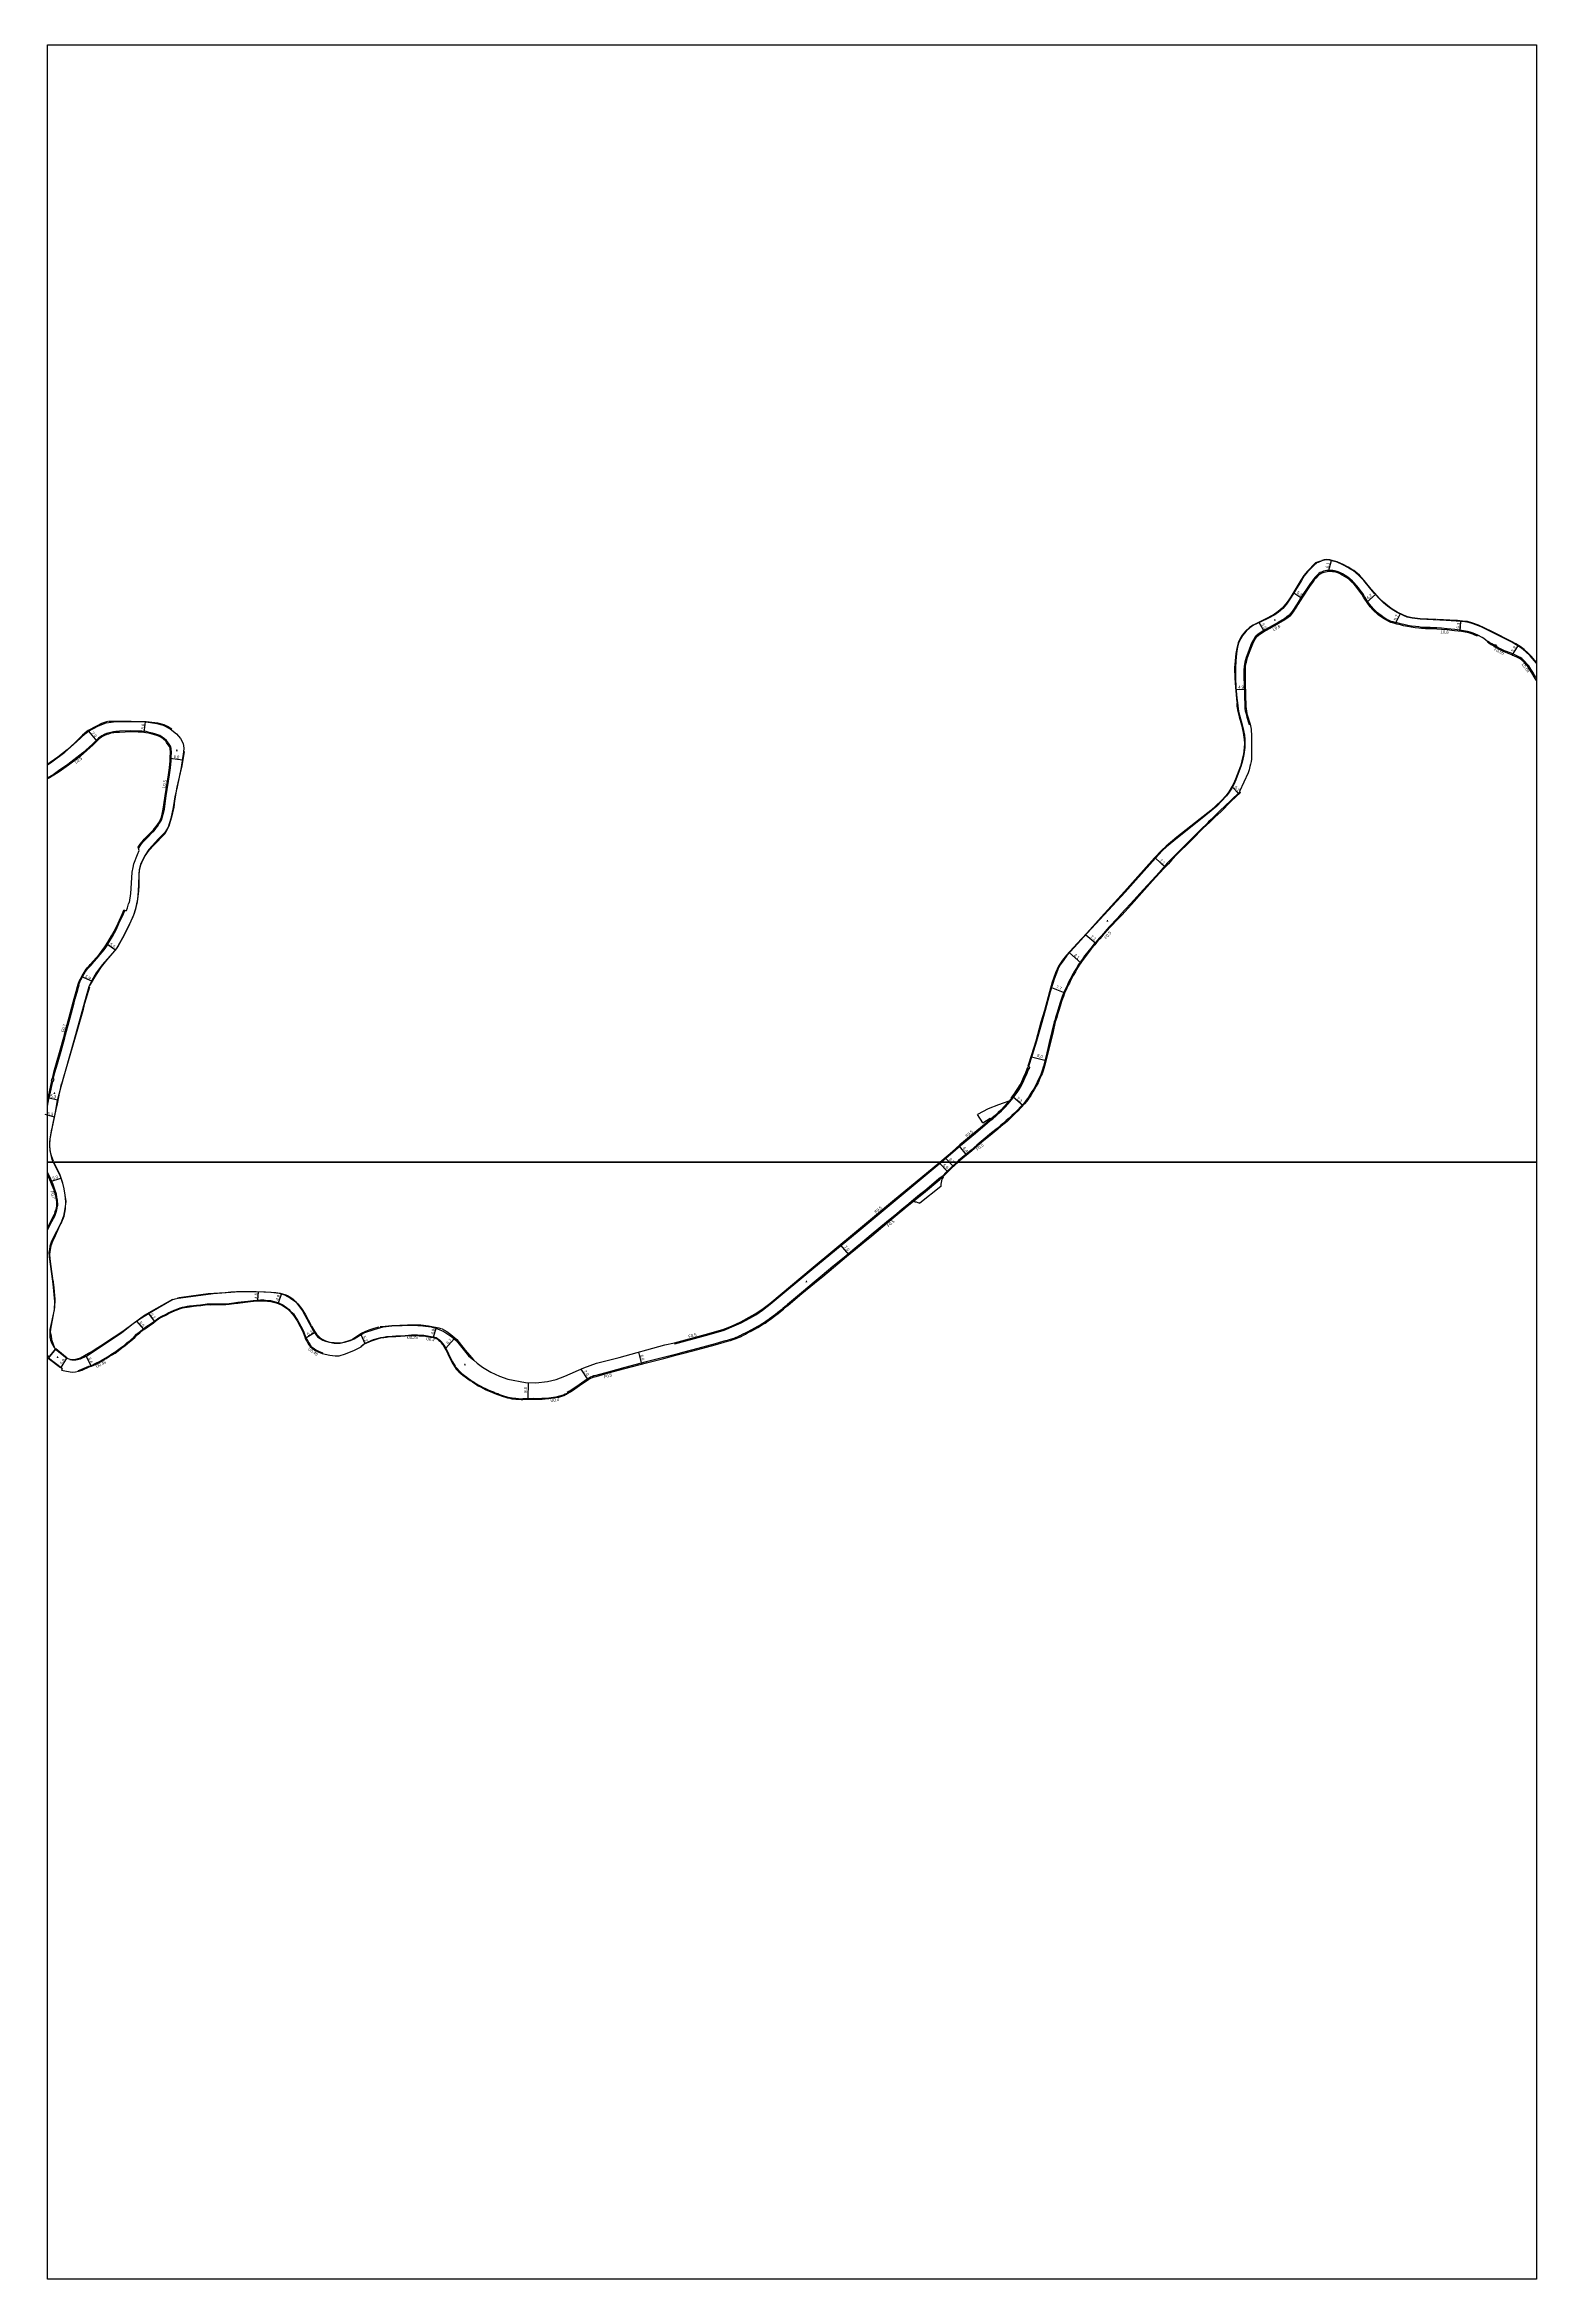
# Model space of a CAD drawing. Header units: metres. Extents: x -28002 to -25600, y -78000 to -76200.
# Drawn here: x -28002 to -27200, y -77400 to -76200 of the extents above; entities that cross this region are included whole.
import ezdxf

# ---------------------------------------------------------------- set-up
doc = ezdxf.new("R2010")
doc.units = ezdxf.units.M
doc.header["$LTSCALE"] = 2.5
for name, color, linetype in [('側溝・桝', 7, 'Continuous'), ('図郭', 7, 'Continuous'), ('幅員', 7, 'Continuous'), ('歩道・分離帯・安全施設', 7, 'Continuous'), ('舗装', 7, 'Continuous'), ('道路', 7, 'Continuous')]:
    doc.layers.add(name, color=color, linetype=linetype)
doc.styles.get("Standard").update_dxf_attribs({"font": ''})
doc.styles.add('YOKO_DECO', font='txt.shx', dxfattribs={"bigfont": 'extfont.shx'})
doc.styles.get('Standard').set_extended_font_data('@MS PGothic')

msp = doc.modelspace()

# ---------------------------------------------------------------- linework, layer by layer
at = {"layer": '側溝・桝'}
for points in [[(-27231.4, -76517.1), (-27231.4, -76517), (-27232.7, -76516.5), (-27234, -76516), (-27235.5, -76515.5), (-27237, -76515.1), (-27238, -76514.9), (-27240.2, -76514.5), (-27243.8, -76514.1), (-27248, -76513.7), (-27251, -76513.4), (-27253.5, -76513.2), (-27255.3, -76513.1), (-27257, -76513), (-27259.5, -76513), (-27261.7, -76512.9), (-27263.1, -76512.7), (-27265, -76512.5), (-27267.1, -76512.2), (-27269.1, -76511.9), (-27271.2, -76511.4), (-27272.9, -76511), (-27274.8, -76510.5), (-27276.4, -76510.1), (-27277, -76510), (-27278, -76509.7), (-27279, -76509.3), (-27280.4, -76508.6), (-27281.8, -76507.7), (-27283.4, -76506.6), (-27284.6, -76505.7), (-27285.3, -76505.1), (-27286.5, -76504), (-27287.4, -76503.1), (-27288.7, -76501.5), (-27290.1, -76499.7), (-27292.3, -76496.4), (-27293.3, -76494.8), (-27294.6, -76493), (-27295.6, -76491.6), (-27296.6, -76490.4), (-27297.8, -76489), (-27298.8, -76488), (-27300.2, -76486.8), (-27301.2, -76486), (-27302.7, -76485.1), (-27304.1, -76484.2), (-27305.6, -76483.5), (-27307, -76482.9), (-27308.5, -76482.5), (-27309.4, -76482.4), (-27310.5, -76482.3), (-27311.6, -76482.3), (-27312.5, -76482.4), (-27313.5, -76482.6), (-27314.3, -76482.8), (-27315.4, -76483.2), (-27316.1, -76483.5), (-27316.9, -76484), (-27317.6, -76484.7), (-27318.9, -76486), (-27319.8, -76487), (-27320.5, -76488), (-27321.3, -76489.1), (-27322.4, -76490.7), (-27326.1, -76496.3), (-27328.6, -76500.3), (-27329.6, -76501.8), (-27330.2, -76502.8), (-27331.2, -76504.3), (-27332.2, -76505.6), (-27332.8, -76506.3), (-27334, -76507.3), (-27335.4, -76508.4), (-27338.8, -76510.3), (-27343.5, -76513), (-27345.8, -76514.2), (-27347, -76514.9), (-27348.4, -76515.8), (-27349.6, -76516.8), (-27350.7, -76517.7), (-27351.2, -76518.2), (-27351.7, -76519), (-27352.4, -76520.1), (-27353.2, -76521.8), (-27354.5, -76525.3), (-27355.9, -76529), (-27356.3, -76530.4), (-27356.6, -76531.5), (-27356.9, -76532.6), (-27357, -76534), (-27357.1, -76535.8), (-27357.1, -76537.1), (-27357.1, -76539.4), (-27357, -76544), (-27356.9, -76547.8), (-27356.9, -76550.8), (-27356.7, -76553.9), (-27356.7, -76555.4), (-27356.6, -76556.6), (-27356.4, -76557.8), (-27356, -76559.4), (-27355.6, -76561.1), (-27354.7, -76564), (-27354.3, -76565), (-27353.7, -76564.8)], [(-27222.5, -76522.6), (-27223.1, -76522.3), (-27224, -76521.7), (-27225.1, -76521), (-27226, -76520.4), (-27226.1, -76520.6)], [(-27212.8, -76527.8), (-27212.6, -76527.2), (-27216.1, -76525.8), (-27217.1, -76525.5), (-27218.2, -76525), (-27219.2, -76524.5), (-27220.2, -76524), (-27221.6, -76523.2)], [(-27200, -76540.2), (-27200.2, -76539.9), (-27201.9, -76537), (-27202.9, -76535.4), (-27204.1, -76533.6), (-27204.9, -76532.6), (-27206.1, -76531.2), (-27207.1, -76530.3), (-27207.8, -76529.7), (-27208.6, -76529.1), (-27210.1, -76528.3), (-27212.6, -76527.2)], [(-27951.1, -76631.6), (-27949.8, -76629.7), (-27948.7, -76628.3), (-27947.6, -76627), (-27945.2, -76624.6), (-27944.6, -76624), (-27942.7, -76622.1), (-27942.2, -76621.4), (-27941.4, -76620.4), (-27940.8, -76619.6), (-27940.3, -76618.8), (-27939.4, -76617.5), (-27938.8, -76616.4), (-27938.3, -76615.1), (-27937.8, -76613.3), (-27937.2, -76610.6), (-27936.2, -76603.4), (-27934.4, -76592.1), (-27933.9, -76588.4), (-27933.6, -76584.6), (-27933.5, -76582.3), (-27933.4, -76580.4), (-27933.4, -76579.6), (-27933.5, -76578.5), (-27933.6, -76577.7), (-27933.8, -76577), (-27933.9, -76576.7), (-27934.6, -76575.6), (-27935.5, -76574.4), (-27936.1, -76573.6), (-27937.3, -76572.5), (-27938.3, -76571.8), (-27939.7, -76571), (-27941.7, -76570.2), (-27943.6, -76569.7), (-27945.4, -76569.3), (-27947, -76568.9), (-27949.4, -76568.7), (-27951.1, -76568.6), (-27955.3, -76568.5), (-27961.4, -76568.7), (-27963.2, -76568.9), (-27964.5, -76569), (-27966, -76569.3), (-27967.5, -76569.7), (-27968.3, -76569.9), (-27969.6, -76570.4), (-27970.8, -76571.1), (-27971.3, -76571.5), (-27972.6, -76572.4), (-27973.8, -76573.7), (-27975.8, -76575.6), (-27981.1, -76580.2), (-27982.7, -76581.6), (-27989.1, -76586.5), (-27994.1, -76590), (-27997, -76592), (-28000, -76593.7)], [(-27359.4, -76601.2), (-27364.3, -76606), (-27370, -76611.5), (-27373.1, -76614.5), (-27374.8, -76616.1), (-27376.1, -76617.4), (-27377.1, -76618.4), (-27379.8, -76620.9), (-27384.7, -76625.9), (-27388.7, -76629.8), (-27391, -76632.1), (-27393.1, -76634.3), (-27396.2, -76637.4), (-27398.1, -76639.4), (-27400.6, -76642.1), (-27402.7, -76644.5), (-27406.6, -76648.8), (-27411, -76653.6), (-27418, -76661.4), (-27423.2, -76667), (-27424.9, -76668.9), (-27429.5, -76673.8), (-27433.7, -76678.5), (-27434.9, -76679.8), (-27436.6, -76681.7), (-27437.8, -76683.1), (-27439.4, -76685.1), (-27441, -76687.2), (-27441.8, -76688.1), (-27442.7, -76689.3), (-27443.9, -76691), (-27445.2, -76692.7), (-27446.1, -76694.1), (-27446.6, -76695), (-27447.5, -76696.4), (-27448.2, -76697.6), (-27449.4, -76699.6), (-27450.5, -76701.8), (-27451.5, -76703.7), (-27452, -76704.9), (-27453.3, -76707.7), (-27454, -76709.3), (-27454.7, -76711.1), (-27455.5, -76713.2), (-27456, -76714.9), (-27457, -76718), (-27457.7, -76720.3), (-27458.3, -76722.4), (-27458.7, -76723.8), (-27459, -76724.7), (-27460.3, -76729.9), (-27461.7, -76735.9), (-27463.4, -76743), (-27464.8, -76748.5), (-27465.5, -76750.9), (-27466.1, -76752.5), (-27466.5, -76753.5), (-27467.3, -76755.1), (-27468.3, -76757.2), (-27469.2, -76759.1), (-27470.1, -76760.7), (-27471, -76762.2), (-27472.1, -76764), (-27473.5, -76766), (-27473.6, -76766.1), (-27475.4, -76768.5), (-27477.2, -76770.4), (-27478.8, -76772.2), (-27480.4, -76773.7), (-27481.8, -76775.1), (-27483.2, -76776.4), (-27484.8, -76777.8), (-27486.3, -76779.1), (-27487.8, -76780.3), (-27489.8, -76782), (-27492.7, -76784.4), (-27498.3, -76789), (-27500.6, -76791), (-27503.7, -76793.6)], [(-27983.2, -76704.8), (-27982.4, -76702.9), (-27982.1, -76702.1), (-27981.1, -76700.2), (-27979.6, -76697.7), (-27978.3, -76696.1), (-27977.3, -76695), (-27976.6, -76694.3), (-27975.1, -76692.5), (-27973.3, -76690.5), (-27971.9, -76688.8), (-27970.5, -76687.2), (-27969.8, -76686.2), (-27969, -76685.3), (-27968.3, -76684.2), (-27967, -76682.2), (-27965.1, -76678.9), (-27963, -76675), (-27961.6, -76672), (-27959.2, -76666.8), (-27958.4, -76664.9), (-27958.9, -76664.7)], [(-27996.9, -76755.3), (-27996.1, -76752), (-27994.7, -76747.2), (-27992.7, -76740.4), (-27990.7, -76733.3), (-27990.3, -76731.8), (-27987.8, -76722.5), (-27985.7, -76714.5), (-27985.1, -76712.4), (-27984.1, -76708.8), (-27983.4, -76706.1), (-27983, -76704.9), (-27983.7, -76704.7)], [(-27513.5, -76794.7), (-27509.4, -76791.2), (-27501.4, -76784.5), (-27496.3, -76780.2), (-27493.4, -76777.8), (-27492.1, -76776.8), (-27490.3, -76775.2), (-27488.8, -76773.8), (-27487.3, -76772.5), (-27485.2, -76770.3), (-27482.9, -76767.7), (-27481.3, -76765.7), (-27480, -76764.1), (-27479, -76762.6), (-27477.9, -76761.1), (-27476.7, -76758.9), (-27475.7, -76757.1), (-27474.8, -76755), (-27473.6, -76752.3), (-27472.7, -76749.8)], [(-28000, -76770.1), (-27999.2, -76766.1), (-27998.8, -76764.1), (-27997.2, -76756.7)], [(-27483.4, -76767.4), (-27485.6, -76769.9), (-27487.7, -76772.1), (-27489.1, -76773.5), (-27490.6, -76774.8), (-27492.5, -76776.4), (-27493, -76776.8)], [(-27511.3, -76800), (-27514.5, -76803), (-27516.9, -76805.3), (-27519.3, -76807.7), (-27521, -76809), (-27528.6, -76815.4), (-27531.4, -76817.7), (-27535.8, -76821.3), (-27538.3, -76823.4), (-27540.7, -76825.3), (-27543.7, -76827.8), (-27549.1, -76832.3), (-27557.4, -76839.2), (-27562.1, -76843), (-27566.2, -76846.4), (-27570.9, -76850.3), (-27578, -76856.2), (-27583.7, -76861), (-27588.1, -76864.6), (-27594.9, -76870.3), (-27602.3, -76876.5), (-27603, -76877.1), (-27604.9, -76878.7), (-27605.5, -76879.2), (-27607.6, -76880.9), (-27608.9, -76881.9), (-27612, -76884.2), (-27613, -76884.9), (-27613.9, -76885.5), (-27614.7, -76886.1), (-27616.6, -76887.3), (-27618.5, -76888.4), (-27621.8, -76890.2), (-27624.1, -76891.4), (-27625.2, -76892), (-27626.3, -76892.5), (-27627.9, -76893.3), (-27628.9, -76893.8), (-27630.1, -76894.2), (-27631.2, -76894.7), (-27633.2, -76895.3), (-27634.8, -76895.8), (-27636.6, -76896.3), (-27641.3, -76897.6), (-27650.6, -76900.1), (-27658.1, -76902.1), (-27662.6, -76903.3), (-27669, -76905), (-27678.3, -76907.4), (-27689.8, -76910.4), (-27698.7, -76912.8), (-27705.3, -76914.6), (-27706.2, -76914.8), (-27706.6, -76914.9), (-27707.3, -76915.2), (-27708.2, -76915.6), (-27709, -76916), (-27709.5, -76916.3), (-27710.1, -76916.7), (-27714.4, -76919.7), (-27718.2, -76922.3), (-27719.2, -76922.9), (-27719.9, -76923.3), (-27720.8, -76923.7), (-27720.6, -76924)], [(-27663.1, -76897.1), (-27663, -76897.6), (-27646.4, -76893.1), (-27636.9, -76890.4), (-27635.5, -76889.9), (-27632.3, -76888.5), (-27627.2, -76886.3), (-27622.6, -76883.8), (-27619.4, -76882), (-27615.8, -76879.6), (-27611.6, -76876.4), (-27588.2, -76856.9), (-27565, -76837.6), (-27544.6, -76820.6), (-27519.8, -76800)], [(-27519.8, -76800), (-27513.5, -76794.7)], [(-27503.7, -76793.6), (-27510.5, -76799.2), (-27511.3, -76800)], [(-28000, -76836.6), (-27999.6, -76835.8), (-27997.6, -76831.9), (-27996.7, -76830.3), (-27996.1, -76829), (-27995.9, -76828.5), (-27995.4, -76826.9), (-27995, -76825.7), (-27994.6, -76823.8), (-27994.5, -76823.1), (-27994.5, -76822.3), (-27994.6, -76821.2), (-27994.6, -76820.4), (-27994.9, -76818.9), (-27995.2, -76817.3), (-27996, -76814.7), (-27997, -76812.1), (-27997.7, -76810.4), (-27998.8, -76808), (-28000, -76805.4)], [(-27534.5, -76820.9), (-27531.1, -76818.1), (-27528.3, -76815.8), (-27520.6, -76809.4), (-27518.9, -76808)], [(-27983.3, -76912.4), (-27983.4, -76912), (-27981.5, -76911.3), (-27977.8, -76909.6), (-27976.4, -76909.2), (-27974.1, -76908.1), (-27971.7, -76906.9), (-27970.2, -76906), (-27968.6, -76905.1), (-27966.9, -76904), (-27965.4, -76903.1), (-27963.8, -76902.2), (-27962.3, -76901.1), (-27960.3, -76899.5), (-27958.8, -76898.5), (-27957.3, -76897.1), (-27955.5, -76895.8), (-27953.4, -76893.8), (-27952.1, -76892.5), (-27950.7, -76891.4), (-27948.9, -76889.9), (-27947.1, -76888.6), (-27945.7, -76887.7), (-27943.3, -76886), (-27941.8, -76884.9), (-27940.7, -76884), (-27939, -76883), (-27936.3, -76881.7), (-27935.1, -76881), (-27933.5, -76880.2), (-27931.9, -76879.5), (-27930.9, -76879.2), (-27929.6, -76878.7), (-27928.7, -76878.3), (-27927.5, -76878), (-27926.4, -76877.7), (-27925.6, -76877.6), (-27925, -76877.4), (-27923.7, -76877.3), (-27921.5, -76877.1), (-27920, -76876.9), (-27917.7, -76876.7), (-27915.3, -76876.3), (-27914.2, -76876.2), (-27912.3, -76876.2), (-27910.7, -76876.1), (-27908.1, -76876.2), (-27905.2, -76876.1), (-27904.2, -76876.1), (-27902.4, -76875.9), (-27899.8, -76875.6), (-27897.8, -76875.3), (-27892.3, -76874.7), (-27889.4, -76874.4), (-27885.6, -76874.1), (-27883.7, -76874.1), (-27881.7, -76874.3), (-27880.1, -76874.4), (-27876.9, -76875.2), (-27875.9, -76875.6), (-27873.6, -76876.7), (-27870.8, -76878.6), (-27870.1, -76879.2), (-27869.7, -76879.7), (-27867.9, -76881.6), (-27866.7, -76883.3), (-27865.6, -76885), (-27864.9, -76886.2), (-27863.8, -76888.1), (-27863.1, -76889.5), (-27862.6, -76890.5), (-27862.2, -76891.4), (-27861.3, -76893.8), (-27861.1, -76894.5), (-27860.6, -76895.4), (-27860.2, -76896.1), (-27859.7, -76897), (-27859.1, -76897.9), (-27858.4, -76899), (-27857.2, -76899.8), (-27855.9, -76900.8), (-27854.4, -76901.6), (-27852.3, -76902.4), (-27852.4, -76902.8)], [(-27831.5, -76899.3), (-27831.7, -76899.1), (-27829.7, -76897.5), (-27826, -76895.8), (-27824.9, -76895.4), (-27822.2, -76894.6), (-27820.9, -76894.3), (-27819.4, -76894), (-27817.8, -76893.7), (-27817, -76893.7), (-27812.9, -76893.4), (-27807.9, -76893.1), (-27804.4, -76892.9), (-27801.1, -76892.9), (-27798.8, -76893), (-27797.7, -76893), (-27795, -76893.5), (-27792.6, -76893.9), (-27791.4, -76894.2), (-27791.1, -76894.3), (-27790.5, -76894.7), (-27789.4, -76895.5), (-27789, -76895.9), (-27788.3, -76896.5), (-27787.9, -76897), (-27787.5, -76897.6), (-27787, -76898.3), (-27786.5, -76899.1), (-27785.6, -76900.6), (-27785.2, -76901.4), (-27784.9, -76902.1), (-27784.7, -76902.4), (-27784.5, -76903), (-27784, -76904), (-27783.1, -76905.8), (-27782.3, -76907.3), (-27780.9, -76909.7), (-27780.7, -76910), (-27780.1, -76910.7), (-27778.6, -76912.3), (-27777.6, -76913.4), (-27776.7, -76914.1), (-27774.6, -76915.5), (-27773.7, -76916.3), (-27772.6, -76917.1), (-27771.5, -76917.8), (-27770.7, -76918.3), (-27769.8, -76918.9), (-27768.2, -76919.8), (-27767.1, -76920.4), (-27765.9, -76921.1), (-27764.6, -76921.7), (-27763.3, -76922.3), (-27761.9, -76922.8), (-27760.4, -76923.5), (-27759.4, -76923.9), (-27758, -76924.4), (-27757.1, -76924.9), (-27756.1, -76925.2), (-27752.7, -76926.2), (-27751.4, -76926.5), (-27750.4, -76926.7), (-27749.6, -76926.8), (-27748.3, -76926.9), (-27747, -76927), (-27745.5, -76927.1), (-27744.6, -76927), (-27743.6, -76927), (-27741.8, -76927), (-27740.3, -76927), (-27738.9, -76926.9), (-27736.9, -76927), (-27734.4, -76926.9), (-27734.2, -76926.9), (-27732.5, -76926.8), (-27730.7, -76926.6), (-27728.1, -76926.3), (-27726.9, -76926.1), (-27725.4, -76925.7), (-27722.8, -76925), (-27721.8, -76924.5), (-27721.2, -76924.3), (-27720.6, -76924), (-27720.5, -76924.3)]]:
    msp.add_lwpolyline(points, dxfattribs=at)
for points in [[(-27221.3, -76522.7), (-27222.3, -76522.2), (-27222.8, -76523.1), (-27221.9, -76523.6)], [(-27473.4, -76749.6), (-27472.4, -76749.9), (-27472.1, -76749), (-27473.1, -76748.7)], [(-27997.5, -76755.1), (-27996.6, -76755.3), (-27996.9, -76756.7), (-27997.8, -76756.5)]]:
    msp.add_lwpolyline(points, close=True, dxfattribs=at)
at = {"layer": '図郭'}
for points in [[(-28000, -76200), (-27200, -76200), (-27200, -76800), (-28000, -76800)], [(-28000, -76800), (-27200, -76800), (-27200, -77400), (-28000, -77400)]]:
    msp.add_lwpolyline(points, close=True, dxfattribs=at)
at = {"layer": '幅員'}
for points in [[(-27311.6, -76482.9), (-27310.1, -76477)], [(-27330.3, -76494.4), (-27326, -76497.2)], [(-27291, -76499.4), (-27286.5, -76495.2)], [(-27349, -76510.4), (-27346.2, -76515.1)], [(-27275.6, -76510.9), (-27273.1, -76505.8)], [(-27241, -76515), (-27240.5, -76509.7)], [(-27212.9, -76527.8), (-27209.7, -76522.9)], [(-27361.3, -76546.2), (-27356.4, -76546)], [(-27978, -76568.7), (-27973.5, -76574)], [(-27948.1, -76569.4), (-27947.4, -76563.6)], [(-27934.1, -76583.1), (-27927.5, -76584.1)], [(-27363.3, -76598.7), (-27359.8, -76602.3)], [(-27404.7, -76636.9), (-27399.5, -76641.7)], [(-27442.1, -76678), (-27436.7, -76682.5)], [(-27968.1, -76682.9), (-27963.5, -76686)], [(-27450.9, -76687.7), (-27444.7, -76693)], [(-27981.7, -76700.4), (-27976.4, -76702.8)], [(-27460.5, -76706.3), (-27453.3, -76709.1)], [(-27471.2, -76743.5), (-27463.4, -76745.5)], [(-28001.5, -76774.4), (-27996.4, -76775.7)], [(-27999.8, -76765.3), (-27994.6, -76766.6)], [(-27481.3, -76764.8), (-27475.8, -76769.6)], [(-27517.8, -76797.6), (-27513.2, -76802.5)], [(-27510.3, -76791.3), (-27506.2, -76796.3)], [(-27998.4, -76810.4), (-27992.8, -76808.6)], [(-27521, -76800.3), (-27516.2, -76805.3)], [(-27574, -76844.4), (-27569.5, -76849.8)], [(-27886.9, -76874.2), (-27886.7, -76869.7)], [(-27875.9, -76875.6), (-27874.3, -76870.9)], [(-27945.7, -76881.3), (-27942.6, -76885.4)], [(-27952.1, -76885.5), (-27948.5, -76889.7)], [(-27861.1, -76894.5), (-27856.6, -76891.5)], [(-27831.6, -76892.7), (-27829.4, -76897.4)], [(-27792.6, -76893.9), (-27791.1, -76889.4)], [(-27786, -76899.9), (-27781.5, -76895)], [(-27992.7, -76910.3), (-27989.7, -76905.4)], [(-27979.2, -76904.3), (-27976.8, -76909.4)], [(-27682.5, -76902.1), (-27680.8, -76908.6)], [(-27741.8, -76927), (-27741.6, -76918.4)], [(-27713.5, -76911.2), (-27709.6, -76917)]]:
    msp.add_lwpolyline(points, dxfattribs=at)
at = {"layer": '歩道・分離帯・安全施設'}
for points in [[(-27316, -76477.3), (-27318.6, -76478.2), (-27323.2, -76482.9), (-27325, -76485.1), (-27326.5, -76487.5), (-27332, -76496.5), (-27333.4, -76498.6), (-27334.6, -76500.2), (-27336.5, -76502.6), (-27338.7, -76504.4), (-27340.7, -76505.8), (-27344.2, -76507.7), (-27348.2, -76509.7), (-27352.1, -76511.7), (-27354.1, -76512.9), (-27356.2, -76514.9), (-27358, -76517.1), (-27359.2, -76518.8), (-27360.3, -76521.2), (-27360.8, -76523.4), (-27361.4, -76526.9), (-27361.9, -76530.9), (-27362.1, -76534.7), (-27362, -76540.1), (-27361.7, -76545.1), (-27361, -76553.1)], [(-27253.9, -76508.7), (-27262.5, -76508.3), (-27266.7, -76507.8), (-27269.3, -76507.2), (-27271.4, -76506.4), (-27274.7, -76504.8), (-27277.4, -76503.1), (-27279.8, -76501.4), (-27282, -76499.5), (-27284.2, -76497.4), (-27286.8, -76494.6), (-27288.7, -76492.3), (-27292.6, -76487.7), (-27295.1, -76484.9), (-27297, -76483.2), (-27298.1, -76482.4), (-27299.7, -76481.4), (-27301.1, -76480.6), (-27303.8, -76479.2), (-27307, -76477.7), (-27309.1, -76477.1), (-27310.9, -76476.6), (-27312.6, -76476.5), (-27314, -76476.6), (-27315.3, -76477)], [(-27200, -76531.7), (-27202.7, -76528.4), (-27204.6, -76526.5), (-27206.5, -76524.7), (-27208.7, -76523.1), (-27211, -76521.8), (-27213, -76520.7), (-27223.9, -76515.2), (-27231, -76511.7), (-27234.6, -76510.4), (-27237, -76509.8), (-27239.6, -76509.5), (-27242.4, -76509.3), (-27246.5, -76509), (-27253.3, -76508.6)], [(-27360.9, -76553.5), (-27361, -76555.2), (-27360.4, -76558.1), (-27359.6, -76560.9), (-27358.4, -76565.3), (-27357.6, -76569.3), (-27357, -76573.2), (-27356.9, -76575.2), (-27357, -76577.4), (-27357.4, -76581.2), (-27358.2, -76584.6), (-27359, -76587.5), (-27361.7, -76594.5), (-27362.8, -76597), (-27363.9, -76599), (-27365.2, -76601.2), (-27366.7, -76603.1), (-27369.4, -76606.1), (-27372, -76608.6), (-27374.9, -76611.2), (-27380.7, -76615.7), (-27393.1, -76625.6), (-27398.9, -76630.4), (-27401.2, -76632.6), (-27405.1, -76636.7), (-27415.6, -76648.3), (-27421.3, -76654.8), (-27426.6, -76660.7), (-27433.8, -76668.5), (-27441.5, -76677.1), (-27446.8, -76682.6), (-27452.4, -76688.9), (-27454.6, -76691.7), (-27456.8, -76694.9), (-27458.3, -76698.5), (-27460.1, -76703.5), (-27461.6, -76708.6), (-27464.3, -76718.6), (-27466.2, -76724.9), (-27469, -76735.1), (-27471.3, -76742.5), (-27473.2, -76748.5)], [(-27967.8, -76563.4), (-27970.9, -76564.6), (-27973.7, -76565.9), (-27978.2, -76568.2), (-27978.9, -76568.8), (-27981.2, -76570.7), (-27985.3, -76574.9), (-27989.4, -76578.7), (-27994.5, -76582.6), (-27998.5, -76585.5), (-28000, -76586.6)], [(-27933.2, -76567.6), (-27935.5, -76566.2), (-27937.3, -76565.2), (-27940.8, -76564.4), (-27947, -76563.6), (-27955, -76563.4), (-27962.9, -76563.4), (-27967.3, -76563.4)], [(-27926.5, -76579.6), (-27928, -76588.3)], [(-27962.8, -76685.2), (-27959.5, -76679.5), (-27954.3, -76669.1), (-27953.2, -76666.3), (-27952.4, -76663.4), (-27951.7, -76660.3), (-27951.3, -76657.5), (-27951, -76654.6), (-27950.8, -76651.6), (-27950.8, -76645.5), (-27950.6, -76643.1), (-27949.9, -76640.4), (-27948.7, -76637.9), (-27947.5, -76635.6), (-27945.4, -76632.6), (-27942.9, -76629.9), (-27937, -76623.7), (-27935.9, -76622), (-27934.6, -76619.5), (-27933.3, -76615.2), (-27932.6, -76612.5), (-27932, -76609.6), (-27931.6, -76606.1), (-27930.3, -76598.8), (-27928, -76588.6)], [(-27977.1, -76705), (-27975.1, -76701.6), (-27973.3, -76698.7), (-27970.9, -76695.2), (-27968.1, -76691.7), (-27962.8, -76685.3)], [(-27997.5, -76782), (-27995.3, -76771.8), (-27994.7, -76768.8), (-27993.9, -76765), (-27993.4, -76762.1), (-27993.2, -76761.7), (-27992.4, -76758.1), (-27992.3, -76758.1), (-27991.2, -76754.2), (-27984, -76729.8), (-27980.6, -76718), (-27980, -76714.7), (-27977.2, -76706)], [(-27482.3, -76765.7), (-27481.9, -76765.2), (-27480.6, -76763.6), (-27479.6, -76762.1), (-27478.6, -76760.6), (-27477.4, -76758.5), (-27476.4, -76756.7), (-27475.5, -76754.7), (-27474.3, -76752), (-27473.4, -76749.4)], [(-27996.8, -76799.6), (-27997.6, -76797.3), (-27998.2, -76795.5), (-27998.5, -76793.5), (-27998.7, -76791.5), (-27998.7, -76789.5), (-27998.5, -76787.5), (-27997.6, -76782.1)], [(-27996.6, -76800), (-27996.6, -76799.9)], [(-27992.7, -76833), (-27991.1, -76829.1), (-27990.4, -76825.2), (-27990.1, -76821.3), (-27990.5, -76817.8), (-27991.1, -76814.4), (-27991.8, -76811.3), (-27993.2, -76807.1), (-27996.6, -76800)], [(-27992.8, -76833), (-27992.9, -76833.1), (-27994.1, -76835.6), (-27995.9, -76839.6), (-27997.3, -76842.7), (-27998.2, -76845.1), (-27998.8, -76848), (-27998.9, -76849.6), (-27998.8, -76851.9), (-27998.2, -76856.1), (-27997.6, -76860.1), (-27997.3, -76862.5)], [(-27997.1, -76863.1), (-27996.6, -76867.5), (-27996.1, -76873.7), (-27996.2, -76878.1), (-27997.5, -76884.9), (-27998.2, -76888.7), (-27998.5, -76891.2), (-27998.1, -76893.4), (-27997.8, -76895.3), (-27996.9, -76897.9), (-27996.5, -76899.3)], [(-27930.2, -76872.9), (-27929.3, -76872.8), (-27922.8, -76871.9), (-27913.7, -76870.7), (-27907.5, -76870.2), (-27904.5, -76870), (-27901.5, -76869.7), (-27898.5, -76869.5), (-27891.6, -76869.5), (-27889, -76869.5), (-27882.9, -76869.7), (-27877.3, -76870.1), (-27875, -76870.5), (-27872.4, -76871.1), (-27871, -76871.7), (-27869.7, -76872.4), (-27868.2, -76873.4), (-27865.5, -76876.1), (-27863.5, -76878.7), (-27861.6, -76881.7), (-27858.3, -76887.8)], [(-27988, -76906), (-27986.6, -76906.1), (-27985.4, -76906), (-27983.5, -76905.6), (-27982.8, -76905.3), (-27982.2, -76905.1), (-27977.9, -76902.7), (-27976.5, -76902), (-27973, -76899.6), (-27969.6, -76897.4), (-27966.2, -76895.2), (-27962.2, -76892.6), (-27958.8, -76890.3), (-27954, -76886.7), (-27947.8, -76882.3), (-27941.3, -76878.5), (-27932.7, -76873.7)], [(-27858.1, -76888.2), (-27856.6, -76890.8), (-27855.5, -76892.5), (-27854.6, -76893.4), (-27853.6, -76894.3), (-27852.7, -76895), (-27852, -76895.4), (-27850.6, -76896), (-27849, -76896.5), (-27848.2, -76896.7), (-27846, -76897), (-27844.4, -76897.1), (-27841.4, -76896.9), (-27840.7, -76896.7), (-27837.9, -76895.9), (-27836.8, -76895.5)], [(-27836.5, -76895.3), (-27833.2, -76893.2), (-27831.2, -76892), (-27829, -76890.9), (-27827.2, -76890.1), (-27824.5, -76889.3), (-27821.7, -76888.6)], [(-27821.3, -76888.4), (-27818.5, -76888.1), (-27814.9, -76887.8), (-27806.6, -76887.4), (-27799.4, -76887.5), (-27795.3, -76888), (-27789.8, -76889.1), (-27788.7, -76889.4)], [(-27788.3, -76889.4), (-27785.4, -76891.1), (-27783.2, -76892.6), (-27780, -76895.4), (-27775.5, -76901.1), (-27773.3, -76903.7), (-27771.1, -76906.3)], [(-27993.4, -76910.1), (-27999.2, -76905.5)], [(-27995.2, -76900.6), (-27989.5, -76905.2)]]:
    msp.add_lwpolyline(points, dxfattribs=at)
at = {"layer": '舗装'}
for points in [[(-27999.4, -76905.2), (-27995.7, -76900.5)], [(-27992.7, -76910.3), (-27989.7, -76905.4)]]:
    msp.add_lwpolyline(points, dxfattribs=at)
at = {"layer": '道路'}
for points in [[(-27200, -76532.2), (-27203.4, -76528.1), (-27205.8, -76525.8), (-27208, -76524), (-27210.8, -76522.2), (-27213.2, -76520.9), (-27219.7, -76517.6), (-27226, -76514.4), (-27229.6, -76512.7), (-27234, -76511), (-27236.3, -76510.3), (-27238.4, -76509.9), (-27243.1, -76509.5), (-27248.4, -76509.2), (-27262.5, -76508.5), (-27266.8, -76508), (-27269.4, -76507.4), (-27271.4, -76506.6), (-27274.8, -76505), (-27277.5, -76503.3), (-27279.9, -76501.6), (-27282.1, -76499.7), (-27284.3, -76497.5), (-27287, -76494.7), (-27288.9, -76492.4), (-27292.7, -76487.8), (-27295.3, -76485), (-27297.1, -76483.4), (-27298.2, -76482.6), (-27299.8, -76481.6), (-27301.2, -76480.8), (-27303.9, -76479.4), (-27307.1, -76477.9), (-27309.1, -76477.3), (-27310.9, -76476.8), (-27312.6, -76476.7), (-27314, -76476.8), (-27315.2, -76477.2), (-27317.3, -76478.1), (-27317.9, -76478.3), (-27318.2, -76478.5), (-27318.5, -76478.7), (-27318.8, -76479), (-27319.2, -76479.4), (-27322.9, -76483.1), (-27324.7, -76485.3), (-27326.2, -76487.7), (-27331.7, -76496.7), (-27333.1, -76498.8), (-27334.3, -76500.4), (-27336.2, -76502.8), (-27338.5, -76504.7), (-27340.5, -76506.1), (-27344, -76508), (-27348.1, -76509.9), (-27351.9, -76511.8), (-27353.9, -76513.2), (-27355.9, -76515), (-27357.8, -76517.2), (-27359, -76519), (-27360, -76521.3), (-27360.5, -76523.4), (-27361.1, -76527), (-27361.5, -76530.9), (-27361.7, -76534.7), (-27361.7, -76540.1), (-27361.4, -76545.1), (-27360.9, -76550.9), (-27360.5, -76553.5), (-27360, -76558.1), (-27358.1, -76565.2), (-27357.3, -76568.2), (-27356.8, -76570.8), (-27356.6, -76573.2), (-27356.6, -76575.2), (-27356.6, -76577.4), (-27357.1, -76581.2), (-27357.8, -76584.6), (-27358.7, -76587.6), (-27361.4, -76594.7), (-27362.6, -76597.2), (-27363.6, -76599.2), (-27365, -76601.4), (-27366.4, -76603.3), (-27369.1, -76606.3), (-27371.7, -76608.9), (-27374.7, -76611.5), (-27380.5, -76616), (-27392.9, -76625.9), (-27398.7, -76630.7), (-27401, -76632.9), (-27404.7, -76636.9), (-27415.2, -76648.6), (-27421, -76655.1), (-27441.4, -76677.2), (-27446.5, -76682.9), (-27452.2, -76689.1), (-27454.3, -76691.9), (-27455.3, -76693.4), (-27455.9, -76694.2), (-27456.1, -76694.6), (-27456.4, -76695.1), (-27456.7, -76695.5), (-27456.9, -76696), (-27457.3, -76697.1), (-27457.9, -76698.6), (-27459.1, -76701.9), (-27459.7, -76703.6), (-27461.2, -76708.7), (-27463.9, -76718.7), (-27465.8, -76725), (-27468.6, -76735.2), (-27470.9, -76742.7), (-27472.9, -76748.7), (-27473.1, -76748.7), (-27473.4, -76749.6), (-27473.2, -76749.7), (-27474.1, -76752.1), (-27475.2, -76754.8), (-27476.2, -76756.8), (-27477.1, -76758.6), (-27478.4, -76760.8), (-27479.4, -76762.3), (-27480.4, -76763.8), (-27481.7, -76765.4), (-27483.3, -76767.3), (-27483.4, -76767.4)], [(-27200, -76541.7), (-27200.2, -76541.3), (-27200.7, -76540.3), (-27202.4, -76537.4), (-27203.5, -76535.7), (-27204.6, -76534), (-27205.4, -76533), (-27206.6, -76531.6), (-27207.5, -76530.8), (-27208.2, -76530.2), (-27209, -76529.7), (-27210.4, -76528.9), (-27212.9, -76527.8), (-27212.8, -76527.8), (-27216.3, -76526.4), (-27217.3, -76526), (-27218.4, -76525.5), (-27219.5, -76525), (-27220.4, -76524.5), (-27223.4, -76522.7), (-27224.3, -76522.2), (-27225.4, -76521.5), (-27226.3, -76520.9), (-27226.1, -76520.6), (-27228.2, -76518.9), (-27229.1, -76518.4), (-27231.4, -76517.1), (-27231.6, -76517.6), (-27233, -76517), (-27234.2, -76516.5), (-27235.7, -76516.1), (-27237.2, -76515.7), (-27238.2, -76515.5), (-27240.3, -76515.1), (-27243.9, -76514.7), (-27248.1, -76514.3), (-27251, -76514), (-27253.5, -76513.8), (-27255.3, -76513.7), (-27257, -76513.6), (-27259.6, -76513.6), (-27261.7, -76513.5), (-27263.2, -76513.3), (-27265.1, -76513.1), (-27267.2, -76512.8), (-27269.2, -76512.5), (-27271.3, -76512), (-27273, -76511.6), (-27274.9, -76511.1), (-27276.5, -76510.7), (-27277.2, -76510.5), (-27277.9, -76510.3), (-27278.2, -76510.2), (-27279.2, -76509.8), (-27280.6, -76509.1), (-27282.2, -76508.2), (-27283.8, -76507), (-27285, -76506.1), (-27285.7, -76505.5), (-27286.9, -76504.4), (-27287.8, -76503.5), (-27289.2, -76501.9), (-27290.6, -76500), (-27292.8, -76496.7), (-27293.8, -76495.1), (-27295.1, -76493.4), (-27296.1, -76492), (-27297, -76490.8), (-27298.3, -76489.4), (-27299.3, -76488.4), (-27300.6, -76487.2), (-27301.5, -76486.5), (-27303, -76485.6), (-27304.4, -76484.8), (-27305.8, -76484), (-27307.2, -76483.5), (-27308.6, -76483.1), (-27309.5, -76483), (-27310.5, -76482.9), (-27311.6, -76482.9), (-27312.4, -76483), (-27313.3, -76483.2), (-27314.2, -76483.4), (-27315.2, -76483.8), (-27315.8, -76484.1), (-27316.5, -76484.5), (-27317.2, -76485.1), (-27318.5, -76486.4), (-27319.3, -76487.4), (-27320, -76488.3), (-27320.8, -76489.5), (-27321.9, -76491), (-27325.6, -76496.6), (-27328.1, -76500.6), (-27329.1, -76502.2), (-27329.7, -76503.1), (-27330.7, -76504.6), (-27331.7, -76506), (-27332.4, -76506.8), (-27333.6, -76507.8), (-27335.1, -76508.9), (-27338.5, -76510.8), (-27343.2, -76513.5), (-27345.5, -76514.7), (-27346.6, -76515.4), (-27348.1, -76516.3), (-27349.3, -76517.2), (-27350.3, -76518.2), (-27350.7, -76518.6), (-27351.2, -76519.3), (-27351.8, -76520.4), (-27352.6, -76522), (-27354, -76525.5), (-27355.3, -76529.2), (-27355.8, -76530.6), (-27356, -76531.7), (-27356.3, -76532.7), (-27356.4, -76534), (-27356.5, -76535.9), (-27356.5, -76537.1), (-27356.5, -76539.4), (-27356.4, -76544), (-27356.3, -76547.8), (-27356.3, -76550.8), (-27356.1, -76553.8), (-27356.1, -76555.3), (-27356, -76556.6), (-27355.8, -76557.7), (-27355.5, -76559.3), (-27355, -76561), (-27354.1, -76563.8), (-27353.7, -76564.8), (-27353.3, -76567.5), (-27353, -76571.3), (-27353, -76575.3), (-27353.1, -76583.6), (-27353.2, -76584.9), (-27353.5, -76586.3), (-27353.9, -76587.7), (-27354.3, -76589.4), (-27354.9, -76591.1), (-27359.5, -76601), (-27359, -76601.6), (-27363.9, -76606.3), (-27369.6, -76611.9), (-27372.7, -76614.8), (-27374.4, -76616.5), (-27375.8, -76617.8), (-27376.8, -76618.7), (-27379.5, -76621.3), (-27384.4, -76626.2), (-27388.3, -76630.2), (-27390.6, -76632.4), (-27392.8, -76634.6), (-27395.8, -76637.8), (-27397.7, -76639.8), (-27400.2, -76642.4), (-27402.3, -76644.8), (-27406.2, -76649.1), (-27410.5, -76653.9), (-27417.6, -76661.7), (-27422.8, -76667.4), (-27424.5, -76669.2), (-27429.1, -76674.1), (-27433.3, -76678.8), (-27434.5, -76680.1), (-27436.2, -76682), (-27437.3, -76683.4), (-27439, -76685.4), (-27440.6, -76687.5), (-27441.3, -76688.4), (-27442.2, -76689.6)], [(-28000, -76586.8), (-27998.3, -76585.6), (-27990.6, -76580), (-27984.4, -76574.4), (-27979.5, -76569.9), (-27977.9, -76568.6), (-27972.6, -76565.8), (-27968.5, -76564.1), (-27963.1, -76563.5), (-27955, -76563.4), (-27947, -76563.7), (-27941.2, -76564.5), (-27937.9, -76565.4), (-27934.1, -76567.4), (-27930.6, -76570.1), (-27928.5, -76572.6), (-27927.1, -76575.2), (-27926.8, -76577.7), (-27926.9, -76579.7), (-27928.1, -76588.2), (-27930.4, -76598.6), (-27931.5, -76603.9), (-27932.4, -76609.7), (-27933.7, -76615.5), (-27935.2, -76620.2), (-27936.9, -76623), (-27940.3, -76626.5), (-27945.5, -76632.2), (-27947.6, -76635.3), (-27948.8, -76637.6), (-27950, -76640.1), (-27950.7, -76642.9), (-27951, -76646.3), (-27951.2, -76654.8), (-27951.6, -76658.8), (-27952.3, -76662.3), (-27952.9, -76664.5), (-27953.8, -76667.5), (-27956.7, -76673.9), (-27959, -76678.5), (-27962.1, -76683.9), (-27963.7, -76686.3), (-27970.6, -76694.1), (-27973.8, -76698.4), (-27976.2, -76702.5), (-27977.8, -76706), (-27979.3, -76710.9), (-27985.8, -76735), (-27992.9, -76759.7), (-27994.9, -76767.8), (-27995.8, -76773.2), (-27997.2, -76779.2), (-27998.8, -76787.5), (-27998.9, -76790.8), (-27998.7, -76793.9), (-27997.6, -76798.7), (-27996.9, -76800)], [(-27979.6, -76696.9), (-27978.7, -76695.8), (-27977.7, -76694.7), (-27977, -76693.9), (-27975.5, -76692.2), (-27973.7, -76690.1), (-27972.3, -76688.5), (-27970.9, -76686.9), (-27970.2, -76685.9), (-27969.5, -76685), (-27968.8, -76683.9), (-27967.5, -76681.9), (-27965.6, -76678.6), (-27963.5, -76674.8), (-27962.1, -76671.8), (-27959.7, -76666.6), (-27958.9, -76664.7), (-27958.4, -76664.9), (-27957.6, -76665), (-27957.1, -76663.6), (-27956.4, -76661.4), (-27956.2, -76660.6), (-27956, -76660.6), (-27955.3, -76655.9), (-27954.9, -76650.3), (-27954.5, -76644.4), (-27954, -76641.9), (-27953.6, -76639.8), (-27951.7, -76634.8), (-27950.8, -76632.8), (-27951.3, -76630.9), (-27950.2, -76629.4), (-27949.1, -76628), (-27948, -76626.7), (-27945.6, -76624.2), (-27945, -76623.6), (-27943.1, -76621.7), (-27942.6, -76621.1), (-27941.8, -76620.1), (-27941.2, -76619.3), (-27940.8, -76618.5), (-27939.9, -76617.3), (-27939.3, -76616.1), (-27938.8, -76614.9), (-27938.3, -76613.2), (-27937.8, -76610.5), (-27936.7, -76603.3), (-27935, -76592), (-27934.5, -76588.3), (-27934.1, -76584.5), (-27934, -76582.2), (-27933.9, -76580.4), (-27933.9, -76579.6), (-27934, -76578.5), (-27934.1, -76577.8), (-27934.3, -76577.2), (-27934.4, -76576.9), (-27935.1, -76575.9), (-27936, -76574.7), (-27936.5, -76574), (-27937.6, -76572.9), (-27938.6, -76572.2), (-27939.9, -76571.5), (-27941.8, -76570.7), (-27943.7, -76570.2), (-27945.5, -76569.8), (-27947.1, -76569.5), (-27949.5, -76569.2), (-27951.2, -76569.1), (-27955.3, -76569), (-27961.4, -76569.3), (-27963.2, -76569.4), (-27964.4, -76569.6), (-27965.9, -76569.8), (-27967.3, -76570.2), (-27968.1, -76570.4), (-27969.3, -76570.9), (-27970.5, -76571.5), (-27971, -76571.9), (-27972.2, -76572.8), (-27973.5, -76574), (-27975.5, -76576), (-27980.7, -76580.6), (-27982.3, -76582), (-27988.7, -76586.9), (-27993.7, -76590.4), (-27996.6, -76592.3), (-27999, -76593.7), (-28000, -76594.3)], [(-27442.2, -76689.6), (-27443.5, -76691.3), (-27444.7, -76693), (-27445.6, -76694.3), (-27446.1, -76695.2), (-27447, -76696.6), (-27447.7, -76697.8), (-27448.9, -76699.8), (-27450, -76701.9), (-27450.9, -76703.9), (-27451.5, -76705.1), (-27452.8, -76707.9), (-27453.5, -76709.4), (-27454.1, -76711.2), (-27454.9, -76713.3), (-27455.5, -76715), (-27456.4, -76718.1), (-27457.1, -76720.3), (-27457.7, -76722.4), (-27458.2, -76723.9), (-27458.5, -76724.8), (-27459.7, -76729.9), (-27461.1, -76735.9), (-27462.8, -76743), (-27464.2, -76748.6), (-27465, -76751), (-27465.6, -76752.6), (-27466, -76753.6), (-27466.7, -76755.2), (-27467.7, -76757.4), (-27468.7, -76759.3), (-27469.6, -76760.9), (-27470.5, -76762.4), (-27471.6, -76764.2), (-27473.1, -76766.3), (-27473.1, -76766.4), (-27475, -76768.8), (-27476.8, -76770.8), (-27478.4, -76772.6), (-27480, -76774), (-27481.4, -76775.4), (-27482.8, -76776.7), (-27484.4, -76778.2), (-27486, -76779.5), (-27487.5, -76780.7), (-27489.4, -76782.3), (-27492.4, -76784.8), (-27497.9, -76789.4), (-27500.3, -76791.4), (-27503.4, -76794)], [(-27979.6, -76696.9), (-27980, -76697.4), (-27981.5, -76700), (-27982.5, -76701.9), (-27982.9, -76702.7), (-27983.7, -76704.7), (-27984, -76705.9), (-27984.7, -76708.7), (-27985.8, -76712.3), (-27986.3, -76714.3), (-27988.5, -76722.4), (-27991, -76731.6), (-27991.4, -76733.1), (-27993.4, -76740.2), (-27995.3, -76747), (-27996.7, -76751.9), (-27997.5, -76755.1), (-27997.8, -76756.5), (-27999.5, -76764), (-27999.9, -76766), (-28000, -76766.5)], [(-27483.4, -76767.4), (-27489, -76769.3), (-27494.6, -76771.5), (-27500.2, -76774.5)], [(-27497.5, -76779), (-27500.2, -76774.5)], [(-27493, -76776.8), (-27493.7, -76777.4), (-27496.6, -76779.8), (-27501.7, -76784.1), (-27509.7, -76790.8), (-27513.8, -76794.3)], [(-27497.5, -76779), (-27493.4, -76776.5), (-27493, -76776.8)], [(-27996.9, -76800), (-27993.3, -76807.1), (-27991.9, -76811.4), (-27991.2, -76814.4), (-27990.6, -76817.8), (-27990.2, -76821.2), (-27990.6, -76825.2), (-27991.4, -76829), (-27992.9, -76832.9), (-27997.3, -76841.4), (-27998, -76843), (-27998.7, -76845.2), (-27999, -76846.9), (-27999.2, -76848.5), (-27999.1, -76850.9), (-27997.8, -76860), (-27997.1, -76865.4), (-27996.3, -76875), (-27996.5, -76879.4), (-27998.7, -76889.9), (-27998.8, -76891.3), (-27998.8, -76892.6), (-27998.7, -76894), (-27998.3, -76895.6), (-27997.8, -76897.1), (-27997.2, -76898.3), (-27996.6, -76899.4), (-27995.7, -76900.5), (-27989.7, -76905.4), (-27987, -76906.3), (-27984.8, -76906.3), (-27982.3, -76905.7), (-27978.9, -76904.1), (-27973.1, -76900.4), (-27960.1, -76891.6), (-27953.9, -76886.8), (-27950.4, -76884.2), (-27944, -76880.3), (-27940, -76877.9), (-27933.2, -76874.1), (-27931.4, -76873.5), (-27929.7, -76873.2), (-27925.6, -76872.5), (-27911, -76870.6), (-27896.8, -76869.6), (-27887.9, -76869.6), (-27879.9, -76869.9), (-27875.6, -76870.5), (-27872.7, -76871.4), (-27869.5, -76873.2), (-27866.6, -76875.1), (-27862.9, -76880), (-27857.1, -76890.8), (-27855.9, -76892.6), (-27854.9, -76893.8), (-27853.4, -76894.8), (-27852.1, -76895.6), (-27850.7, -76896.2), (-27848.4, -76896.8), (-27846, -76897.2), (-27842.8, -76897.2), (-27839.7, -76896.6), (-27837.1, -76895.9), (-27835.3, -76895), (-27830.1, -76891.8), (-27824.5, -76889.9), (-27819.6, -76888.6), (-27815, -76888), (-27803.7, -76887.6), (-27798.4, -76887.9), (-27793.8, -76888.5), (-27790.5, -76889.6), (-27787, -76891), (-27782.7, -76893.9), (-27780.3, -76896.1), (-27776, -76901.4), (-27773.7, -76904.1), (-27771, -76906.5), (-27769.1, -76908), (-27766.3, -76910.2), (-27761.7, -76912.8), (-27757.2, -76915), (-27752.7, -76916.7), (-27743.1, -76918.4), (-27737.6, -76918.5), (-27731.3, -76917.8), (-27726.6, -76916.8), (-27722.1, -76915), (-27711.8, -76910.5), (-27705, -76908.1), (-27692.9, -76904.9), (-27668.2, -76898.2), (-27663.1, -76897.1)], [(-27663.1, -76897.1), (-27646.6, -76892.6), (-27637.1, -76889.9), (-27635.7, -76889.4), (-27632.5, -76888.1), (-27627.4, -76885.8), (-27622.9, -76883.4), (-27619.7, -76881.5), (-27616.1, -76879.2), (-27611.9, -76875.9), (-27588.5, -76856.5), (-27565.3, -76837.2), (-27544.9, -76820.2), (-27520.6, -76800)], [(-27520.6, -76800), (-27513.8, -76794.3)], [(-27510.6, -76800), (-27514.2, -76803.4), (-27516.6, -76805.7), (-27518.9, -76808), (-27518.5, -76808.4), (-27519.4, -76809.2), (-27519.6, -76810.1), (-27519.9, -76811.9), (-27520, -76813.1)], [(-27503.4, -76794), (-27510.1, -76799.5), (-27510.6, -76800)], [(-28000, -76806.9), (-27999.4, -76808.2), (-27998.3, -76810.6), (-27997.6, -76812.4), (-27996.6, -76814.9), (-27995.9, -76817.5), (-27995.6, -76819), (-27995.3, -76820.5), (-27995.2, -76821.2), (-27995.2, -76822.3), (-27995.2, -76823), (-27995.2, -76823.7), (-27995.6, -76825.5), (-27996, -76826.7), (-27996.5, -76828.2), (-27996.7, -76828.7), (-27997.3, -76830), (-27998.2, -76831.6), (-28000, -76835.2)], [(-28000, -76903.7), (-27999.2, -76904.9), (-27999.4, -76905.2), (-27992.7, -76910.3), (-27992.2, -76911.3), (-27992.5, -76911.7), (-27989.8, -76912.4), (-27986.8, -76912.8), (-27984.9, -76912.7), (-27983.3, -76912.4), (-27981.4, -76911.7), (-27977.6, -76910), (-27976.3, -76909.6), (-27973.9, -76908.5), (-27971.5, -76907.3), (-27970, -76906.4), (-27968.4, -76905.5), (-27966.7, -76904.3), (-27965.2, -76903.5), (-27963.6, -76902.6), (-27962, -76901.4), (-27960, -76899.8), (-27958.5, -76898.8), (-27957, -76897.5), (-27955.2, -76896.1), (-27953.1, -76894.2), (-27951.8, -76892.8), (-27950.4, -76891.8), (-27948.6, -76890.2), (-27946.8, -76889), (-27945.4, -76888), (-27943, -76886.3), (-27941.6, -76885.2), (-27940.4, -76884.3), (-27938.8, -76883.4), (-27936.1, -76882.1), (-27934.9, -76881.4), (-27933.3, -76880.6), (-27931.8, -76879.9), (-27930.8, -76879.6), (-27929.5, -76879.1), (-27928.5, -76878.7), (-27927.4, -76878.4), (-27926.3, -76878.1), (-27925.6, -76878), (-27924.9, -76877.9), (-27923.7, -76877.7), (-27921.5, -76877.5), (-27919.9, -76877.3), (-27917.6, -76877.1), (-27915.2, -76876.7), (-27914.2, -76876.6), (-27912.3, -76876.7), (-27910.6, -76876.6), (-27908.1, -76876.6), (-27905.2, -76876.5), (-27904.2, -76876.5), (-27902.3, -76876.4), (-27899.7, -76876), (-27897.7, -76875.8), (-27892.3, -76875.1), (-27889.3, -76874.8), (-27885.6, -76874.6), (-27883.7, -76874.6), (-27881.7, -76874.7), (-27880, -76874.9), (-27877.1, -76875.6), (-27876.1, -76876), (-27873.8, -76877.1), (-27871.1, -76878.9), (-27870.4, -76879.5), (-27870, -76880), (-27868.2, -76881.9), (-27867, -76883.6), (-27865.9, -76885.3), (-27865.3, -76886.4), (-27864.2, -76888.3), (-27863.5, -76889.7), (-27863, -76890.7), (-27862.6, -76891.6), (-27861.7, -76893.9), (-27861.5, -76894.7), (-27861, -76895.6), (-27860.6, -76896.3), (-27860.1, -76897.3), (-27859.5, -76898.2), (-27858.7, -76899.3), (-27857.5, -76900.2), (-27856.1, -76901.2), (-27854.6, -76902), (-27852.4, -76902.8), (-27848.3, -76903.7), (-27845.4, -76904.1), (-27843.3, -76904), (-27839.8, -76903.1), (-27835, -76901), (-27831.5, -76899.3), (-27829.6, -76897.7), (-27825.9, -76896.1), (-27824.8, -76895.7), (-27822.1, -76894.8), (-27820.9, -76894.5), (-27819.3, -76894.2), (-27817.8, -76894), (-27817, -76893.9), (-27812.9, -76893.7), (-27807.9, -76893.3), (-27804.4, -76893.2), (-27801.1, -76893.1), (-27800.3, -76893.2), (-27800.3, -76893.3), (-27798.8, -76893.4), (-27797.7, -76893.4), (-27795.1, -76893.9), (-27792.7, -76894.3), (-27791.5, -76894.6), (-27791.3, -76894.7), (-27790.7, -76895), (-27789.7, -76895.9), (-27789.2, -76896.2), (-27788.6, -76896.8), (-27788.3, -76897.3), (-27787.9, -76897.8), (-27787.3, -76898.6), (-27786.8, -76899.4), (-27786, -76900.8), (-27785.6, -76901.6), (-27785.3, -76902.3), (-27785.1, -76902.6), (-27784.9, -76903.1), (-27784.4, -76904.2), (-27783.4, -76906), (-27782.7, -76907.5), (-27781.3, -76909.9), (-27781, -76910.3), (-27780.5, -76911), (-27778.9, -76912.6), (-27777.8, -76913.7), (-27776.9, -76914.5), (-27774.9, -76915.9), (-27773.9, -76916.6), (-27772.8, -76917.4), (-27771.7, -76918.1), (-27771, -76918.6), (-27770, -76919.2), (-27768.5, -76920.2), (-27767.3, -76920.8), (-27766.1, -76921.5), (-27764.8, -76922.1), (-27763.5, -76922.7), (-27762.1, -76923.2), (-27760.6, -76923.9), (-27759.6, -76924.3), (-27758.2, -76924.8), (-27757.2, -76925.2), (-27756.2, -76925.6), (-27752.8, -76926.6), (-27751.5, -76926.9), (-27750.5, -76927.1), (-27749.7, -76927.2), (-27748.3, -76927.3), (-27747.1, -76927.4), (-27745.5, -76927.5), (-27744.6, -76927.5), (-27743.6, -76927.4), (-27741.8, -76927.4), (-27740.2, -76927.4), (-27738.9, -76927.4), (-27736.9, -76927.4), (-27734.4, -76927.3), (-27734.2, -76927.3), (-27732.5, -76927.2), (-27730.6, -76927), (-27728, -76926.7), (-27726.9, -76926.5), (-27725.3, -76926.2), (-27722.6, -76925.4), (-27721.6, -76924.9), (-27721, -76924.6), (-27720.5, -76924.3), (-27718.9, -76923.4), (-27717.9, -76922.7), (-27714.1, -76920.1), (-27709.9, -76917.2), (-27709.2, -76916.8), (-27708.7, -76916.5), (-27708, -76916.1), (-27707.1, -76915.7), (-27706.4, -76915.4), (-27706.1, -76915.3), (-27705.2, -76915.1), (-27698.6, -76913.3), (-27689.7, -76910.9), (-27678.1, -76907.9), (-27668.9, -76905.5), (-27662.4, -76903.8), (-27658, -76902.6), (-27650.5, -76900.6), (-27641.2, -76898.1), (-27636.4, -76896.8), (-27634.6, -76896.3), (-27633, -76895.8), (-27631.1, -76895.2), (-27629.9, -76894.7), (-27628.7, -76894.2), (-27627.7, -76893.8), (-27626.1, -76893), (-27625, -76892.4), (-27623.9, -76891.8), (-27621.5, -76890.6), (-27618.3, -76888.9), (-27616.3, -76887.7), (-27614.4, -76886.6), (-27613.6, -76886), (-27612.7, -76885.3), (-27611.7, -76884.6), (-27608.6, -76882.3), (-27607.3, -76881.3), (-27605.2, -76879.6), (-27604.6, -76879.1), (-27602.7, -76877.5), (-27602, -76876.9), (-27594.6, -76870.7), (-27587.8, -76865), (-27583.4, -76861.4), (-27577.6, -76856.6), (-27570.6, -76850.7), (-27565.8, -76846.8), (-27561.7, -76843.4), (-27557.1, -76839.6), (-27548.8, -76832.7), (-27543.4, -76828.2), (-27540.4, -76825.7), (-27538, -76823.8), (-27535.5, -76821.7), (-27534.5, -76820.9), (-27534, -76821.4), (-27533.3, -76821.4), (-27532.3, -76821.7), (-27531.2, -76822.1)], [(-27520, -76813.1), (-27531.2, -76822.1)]]:
    msp.add_lwpolyline(points, dxfattribs=at)
for points in [[(-27999.4, -76905.2), (-27992.7, -76910.3), (-27993, -76910.6), (-27999.6, -76905.5)], [(-27999.4, -76905.2), (-27992.7, -76910.3), (-27989.7, -76905.4), (-27995.7, -76900.5)], [(-27989.7, -76905.4), (-27995.7, -76900.5), (-27995.5, -76900.2), (-27989.4, -76905.1)]]:
    msp.add_lwpolyline(points, close=True, dxfattribs=at)

# ---------------------------------------------------------------- texts
at = {"layer": '側溝・桝'}
for s, rotation, p in [('L0.6', 30, (-27341.1, -76514.9)), ('L0.6', 355, (-27251.5, -76516)), ('F0.55', 334, (-27222.9, -76525.3)), ('L0.65', 308, (-27208, -76532.9)), ('L0.5', 37, (-27984.6, -76586.2)), ('L0.5', 81, (-27936.7, -76599.3)), ('F0.5', 48, (-27431.2, -76680.4)), ('F0.7', 75, (-27991.1, -76730.4)), ('F0.5', 40, (-27505.9, -76786.9)), ('F0.5', 40, (-27500.2, -76794)), ('F0.7', 286, (-27998.5, -76815.8)), ('F0.5', 40, (-27554.8, -76827.7)), ('F0.5', 40, (-27548.1, -76835)), ('U0.25', 2, (-27806.9, -76895.1)), ('U0.4', 350, (-27796.7, -76895.6)), ('F0.5', 15, (-27655.4, -76894.5)), ('U0.45', 26, (-27973.6, -76910.6)), ('U0.45', 326, (-27860.2, -76900.9)), ('F0.5', 15, (-27700.8, -76916.2)), ('U0.4', 8, (-27729.6, -76929))]:
    msp.add_text(s, height=1.6, rotation=rotation, dxfattribs=at).set_placement(p)
at = {"layer": '幅員'}
for s, rotation, p in [('6.1', 77, (-27311.7, -76481.2)), ('5.2', 328, (-27328.9, -76494.7)), ('6.2', 43, (-27290.3, -76497.9)), ('5.5', 301, (-27347.8, -76511.3)), ('5.7', 64, (-27275.3, -76509.4)), ('5.3', 85, (-27241.2, -76513.6)), ('5.8', 58, (-27212.2, -76526.3)), ('4.9', 2, (-27360.2, -76545.9)), ('7.0', 310, (-27976.5, -76569.8)), ('5.8', 83, (-27948.1, -76567.8)), ('6.6', 352, (-27932.3, -76583)), ('5.1', 314, (-27362.4, -76599)), ('7.1', 317, (-27402.6, -76638.3)), ('7.1', 320, (-27439.7, -76679.2)), ('5.5', 326, (-27966.8, -76683.6)), ('8.1', 319, (-27448.6, -76689.2)), ('5.9', 335, (-27980, -76701)), ('7.7', 339, (-27458.2, -76706.6)), ('8.0', 345, (-27468.4, -76743.5)), ('5.3', 346, (-27998.6, -76765.2)), ('5.3', 347, (-28000.1, -76774.6)), ('7.3', 319, (-27479.4, -76766.1)), ('6.7', 313, (-27515.7, -76798.8)), ('6.4', 310, (-27508.4, -76792.7)), ('5.9', 18, (-27997.1, -76809.6)), ('6.9', 314, (-27519, -76801.8)), ('7.0', 310, (-27572.1, -76845.7)), ('4.6', 88, (-27887.2, -76873.5)), ('4.9', 71, (-27875.9, -76874.6)), ('5.2', 307, (-27944.9, -76881.9)), ('5.5', 310, (-27950.9, -76886.4)), ('5.3', 34, (-27859.9, -76893.4)), ('5.2', 295, (-27830.6, -76893.8)), ('4.8', 72, (-27792.7, -76892.8)), ('6.7', 47, (-27784.7, -76898.1)), ('5.8', 58, (-27992, -76908.9)), ('5.6', 295, (-27978.3, -76905.5)), ('6.8', 285, (-27681.6, -76903.7)), ('7.0', 305, (-27712, -76912.5)), ('8.6', 89, (-27742.4, -76923.9))]:
    msp.add_text(s, height=1.6, rotation=rotation, dxfattribs=at).set_placement(p)
at = {"layer": '舗装', "style": 'YOKO_DECO'}
for p in [(-27340.8, -76509.2, 859.7), (-27930.8, -76579.3, 893.1), (-27430.8, -76670.9, 871.5), (-27996.6, -76763.4, 880.9), (-27592.5, -76864.5, 876.7), (-27994.9, -76905.2, 880.8), (-27776, -76909.1, 881.1)]:
    msp.add_text('A', height=0.75, dxfattribs=at).set_placement(p)

doc.saveas('drawing.dxf')
